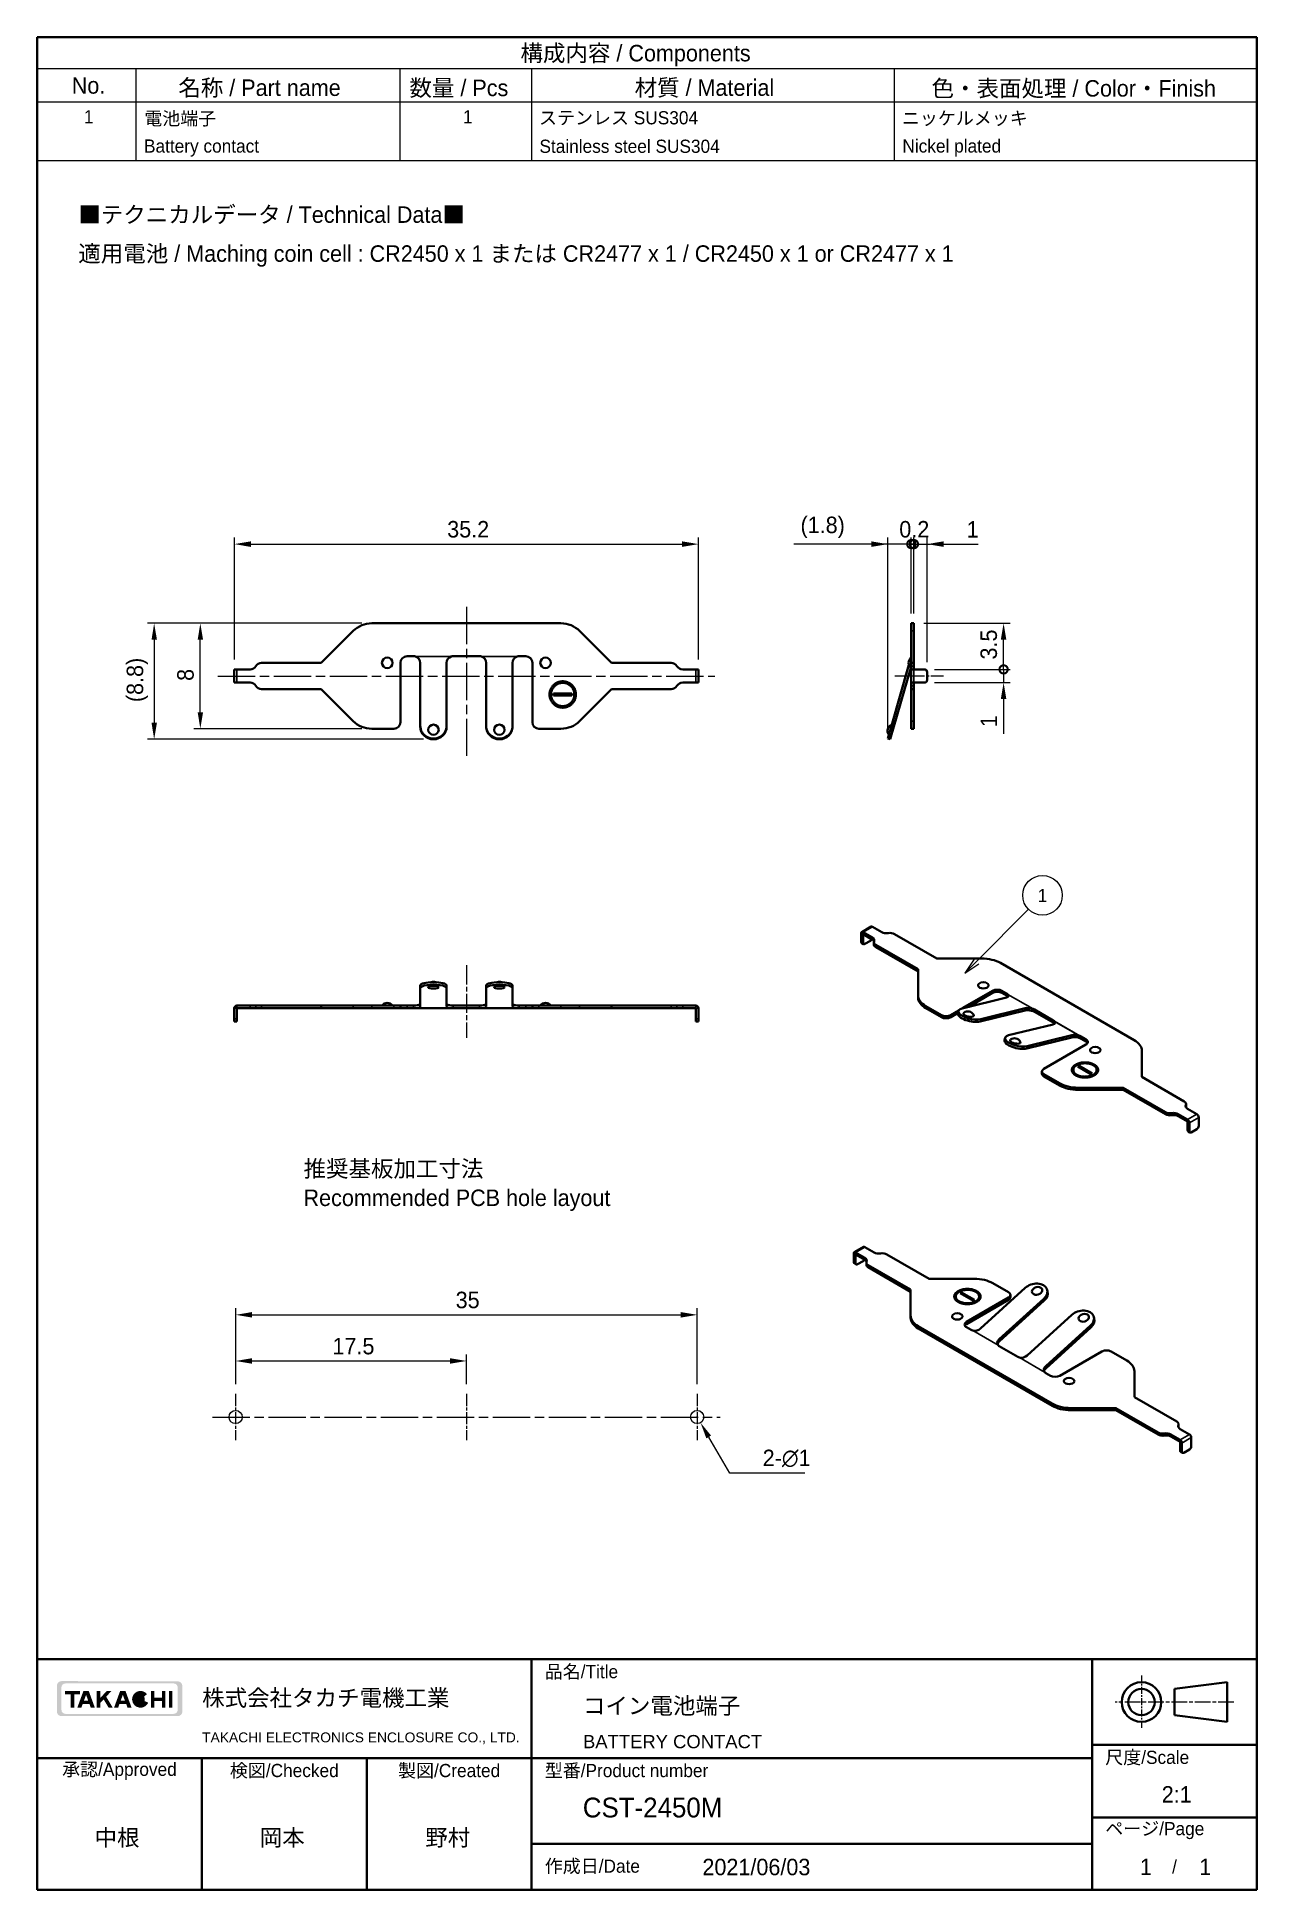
# Model space of a CAD drawing. Header units: millimetres. Extents: x 0 to 93, y 0 to 140.
import ezdxf

# ---------------------------------------------------------------- set-up
doc = ezdxf.new("R2010")
doc.units = ezdxf.units.MM
doc.header["$LTSCALE"] = 0.5
doc.linetypes.add('CHAIN', pattern=[0.3543, 0.2362, -0.0295, 0.0591, -0.0295])
doc.layers.get('Defpoints').update_dxf_attribs({"lineweight": 25})
for name, color, linetype, lineweight in [('Border (ISO)', 7, 'Continuous', 35), ('Dimension (ISO)', 7, 'Continuous', 18), ('Sketch Geometry (ISO)', 7, 'Continuous', 18), ('Symbol (ISO)', 7, 'Continuous', 18), ('Title (ISO)', 7, 'Continuous', 35), ('Visible (ISO)', 7, 'Continuous', 35), ('Visible Narrow (ISO)', 7, 'Continuous', 25)]:
    doc.layers.add(name, color=color, linetype=linetype, lineweight=lineweight)
for name, color, linetype, lineweight, true_color in [('Center Mark (ISO)', 7, 'Continuous', 18, 0x80ffff), ('Centerline (ISO)', 7, 'Continuous', 18, 0x80ffff), ('Hatch (ISO)', 1, 'Continuous', 18, 0xff0000), ('Symbol (TK)', 100, 'Continuous', 18, 0x00ff3f)]:
    doc.layers.add(name, color=color, linetype=linetype, lineweight=lineweight, true_color=true_color)
doc.styles.add('Note Text (TK)', font='')
doc.styles.add('Note Text (TK2)', font='')
doc.styles.add('文字スタイル40', font='')
doc.styles.add('文字スタイル68', font='arial.ttf')
doc.styles.get('Note Text (TK)').set_extended_font_data('MS PGothic')
doc.styles.get('Note Text (TK2)').set_extended_font_data('MS PGothic')
doc.styles.get('文字スタイル40').set_extended_font_data('MS PGothic')
doc.dimstyles.new('Default - Method 1b (TK)', dxfattribs={"dimscale": 0.5, "dimtxt": 2.5, "dimasz": 2.5, "dimexe": 1, "dimexo": 1.5, "dimgap": 1, "dimtad": 1, "dimtoh": 1, "dimrnd": 1e-08, "dimdsep": 46, "dimtxsty": 'Note Text (TK)', "dimcen": 0.09, "dimdle": 5, "dimclrd": 100, "dimclre": 100, "dimclrt": 7, "dimadec": 1, "dimazin": 1, "dimtfac": 1, "dimtmove": 0, "dimatfit": 3, "dimfxl": 0, "dimtolj": 1, "dimlwd": -1, "dimlwe": -1, "dimarcsym": 0})

msp = doc.modelspace()

# ---------------------------------------------------------------- texts
at = {"layer": 'Symbol (ISO)', "color": 7, "insert": (3.1274, 125.3717), "char_height": 1.25, "width": 72.039475, "attachment_point": 4, "line_spacing_factor": 1.418182, "style": 'Note Text (TK)'}
msp.add_mtext('{\\fＭＳ Ｐゴシック|b0|i0;■テクニカルデータ / Technical Data■\\P\\fＭＳ Ｐゴシック|b0|i0;適用電池 / Maching coin cell : CR2450 x 1 または CR2477 x 1 / CR2450 x 1 or CR2477 x 1}', dxfattribs=at)
at = {"layer": 'Symbol (ISO)', "color": 7, "insert": (20.2057, 53.3987), "char_height": 1.25, "attachment_point": 4, "line_spacing_factor": 1.058182, "style": 'Note Text (TK)'}
msp.add_mtext('\\fＭＳ Ｐゴシック|b0|i0;推奨基板加工寸法\\P\\fＭＳ Ｐゴシック|b0|i0;Recommended PCB hole layout', dxfattribs=at)

# ---------------------------------------------------------------- blocks, each defined once
blk = doc.blocks.new('図面枠 tk図枠')
at = {"layer": 'Border (ISO)'}
for p, q in [((17, 289), (202, 289)), ((17, 289), (17, 8)), ((202, 289), (202, 8)), ((17, 8), (202, 8))]:
    blk.add_line(p, q, dxfattribs=at)
blk = doc.blocks.new('表題欄 tk表題欄')
at = {"layer": 'Hatch (ISO)'}
h = blk.add_hatch(color=256, dxfattribs=at)
edge = h.paths.add_edge_path(flags=0)
edge.add_arc((78.05, 237.16), 0.596, 180, 270)
edge.add_line((78.05, 236.56), (94.49, 236.56))
edge.add_arc((94.49, 237.16), 0.596, 270, 360)
edge.add_line((95.09, 237.16), (95.09, 240.57))
edge.add_arc((94.49, 240.57), 0.596, 0, 90)
edge.add_line((94.49, 241.17), (78.05, 241.17))
edge.add_arc((78.05, 240.57), 0.596, 90, 180)
edge.add_line((77.46, 240.57), (77.46, 237.16))
edge = h.paths.add_edge_path()
edge.add_arc((77.46, 236.91), 0.702, 180, 270)
edge.add_line((77.46, 236.21), (95.09, 236.21))
edge.add_arc((95.09, 236.91), 0.702, 270, 360)
edge.add_line((95.79, 236.91), (95.79, 240.79))
edge.add_arc((95.09, 240.79), 0.702, 0, 90)
edge.add_line((95.09, 241.49), (77.46, 241.52))
edge.add_arc((77.46, 240.82), 0.702, 90, 180)
edge.add_line((76.76, 240.82), (76.76, 236.91))
for points in [[(79.42, 239.52), (79.42, 237.52), (78.84, 237.52), (78.84, 239.52), (77.99, 239.52), (77.99, 240.01), (80.27, 240.01), (80.27, 239.52)], [(84.24, 239.16), (85.22, 237.52), (84.6, 237.52), (83.86, 238.75), (83.33, 238.19), (83.33, 237.52), (82.81, 237.52), (82.81, 240.01), (83.33, 240.01), (83.33, 238.96), (84.31, 240.01), (85.02, 240.01)], [(93.2, 237.52), (92.69, 237.52), (92.69, 238.52), (91.53, 238.52), (91.53, 237.52), (91.01, 237.52), (91.01, 240.01), (91.53, 240.01), (91.53, 239.01), (92.69, 239.01), (92.69, 240.01), (93.2, 240.01)], [(93.76, 240.01), (93.76, 237.52), (94.28, 237.52), (94.28, 240.01)]]:
    blk.add_hatch(color=256, dxfattribs=at).paths.add_polyline_path(points)
h = blk.add_hatch(color=256, dxfattribs=at)
h.paths.add_polyline_path([(81.51, 238.57), (80.87, 238.57), (81.19, 239.44)], flags=0)
h.paths.add_polyline_path([(81.7, 238.06), (80.68, 238.06), (80.48, 237.52), (79.87, 237.52), (80.78, 240.01), (81.6, 240.01), (82.51, 237.52), (81.89, 237.52)])
h = blk.add_hatch(color=256, dxfattribs=at)
h.paths.add_polyline_path([(86.76, 239.44), (87.08, 238.57), (86.44, 238.57)], flags=0)
h.paths.add_polyline_path([(87.47, 237.52), (87.27, 238.06), (86.25, 238.06), (86.06, 237.52), (85.44, 237.52), (86.35, 240.01), (87.17, 240.01), (88.08, 237.52)])
h = blk.add_hatch(color=256, dxfattribs=at)
edge = h.paths.add_edge_path()
edge.add_arc((89.44, 238.76), 1.27, 38.5505, 336.582)
edge.add_line((90.61, 238.26), (90.09, 238.48))
edge.add_ellipse((89.44, 238.76), major_axis=(0, 0.8), ratio=0.867347, start_angle=304.651, end_angle=609.4109, ccw=False)
edge.add_line((90.01, 239.22), (90.44, 239.56))
at = {"layer": 'Title (ISO)'}
for p, q in [((73.75, 244.85), (258.75, 244.85)), ((73.75, 209.85), (73.75, 244.85)), ((148.75, 244.85), (148.75, 209.85)), ((233.75, 244.85), (233.75, 209.85)), ((258.75, 244.85), (258.75, 209.85)), ((246.25, 240.35), (254.25, 241.35)), ((246.25, 240.35), (246.25, 236.35)), ((254.25, 235.35), (254.25, 241.35)), ((246.25, 236.35), (254.25, 235.35)), ((233.75, 231.85), (258.75, 231.85)), ((73.75, 229.85), (233.75, 229.85)), ((98.75, 229.85), (98.75, 209.85)), ((123.75, 229.85), (123.75, 209.85)), ((233.75, 220.85), (258.75, 220.85)), ((148.75, 216.85), (233.75, 216.85)), ((258.75, 209.85), (73.75, 209.85))]:
    blk.add_line(p, q, dxfattribs=at)
at = {"layer": 'Title (ISO)', "color": 4, "linetype": 'CHAIN', "lineweight": 18, "ltscale": 8.88956, "true_color": 0x00ffff}
blk.add_line((241.25, 242.35), (241.25, 234.35), dxfattribs=at)
at = {"layer": 'Title (ISO)', "color": 4, "linetype": 'CHAIN', "lineweight": 18, "ltscale": 20.001633, "true_color": 0x00ffff}
blk.add_line((255.25, 238.35), (237.25, 238.35), dxfattribs=at)
at = {"layer": 'Title (ISO)'}
for radius in [3, 2]:
    blk.add_circle((241.25, 238.35), radius, dxfattribs=at)
at = {"layer": 'Title (ISO)', "color": 1, "true_color": 0xff0000, "char_height": 2, "line_spacing_factor": 1.5, "style": 'Note Text (TK)'}
for s, insert, attachment_point in [('\\fＭＳ Ｐゴシック|b0|i0;\\H2.0000;品名/Title', (150.75, 242.85), 4), ('\\fＭＳ Ｐゴシック|b0|i0;\\H2.0000;尺度/Scale', (235.75, 229.85), 4), ('\\fＭＳ Ｐゴシック|b0|i0;\\H2.0000;承認/Approved', (86.25, 227.85), 5), ('\\fＭＳ Ｐゴシック|b0|i0;\\H2.0000;検図/Checked', (111.25, 227.85), 5), ('\\fＭＳ Ｐゴシック|b0|i0;\\H2.0000;製図/Created', (136.25, 227.85), 5), ('\\fＭＳ Ｐゴシック|b0|i0;\\H2.0000;型番/Product number', (150.75, 227.85), 4), ('\\fＭＳ Ｐゴシック|b0|i0;\\H2.0000;ページ/Page', (235.75, 218.85), 4), ('\\fＭＳ Ｐゴシック|b0|i0;\\H2.0000;作成日/Date', (150.75, 213.35), 4)]:
    blk.add_mtext(s, dxfattribs=dict(at, insert=insert, attachment_point=attachment_point))
at = {"layer": 'Title (ISO)', "color": 7, "line_spacing_factor": 1.5, "style": 'Note Text (TK)'}
for s, insert, char_height, attachment_point in [('株式会社タカチ電機工業', (98.79, 238.85), 2.5, 4), ('\\fArial|b0|i0;\\H1.4986;TAKACHI ELECTRONICS ENCLOSURE CO., LTD.', (98.79, 232.85), 1.4986, 4), ('\\fＭＳ Ｐゴシック|b0|i0;\\H2.0000;/', (246.25, 213.35), 2, 5)]:
    blk.add_mtext(s, dxfattribs=dict(at, insert=insert, char_height=char_height, attachment_point=attachment_point))
at = {"layer": 'Title (ISO)', "color": 7}
for tag, p, height, style in [('<品名>_001', (156.54, 236.54), 2.5, 'Note Text (TK)'), ('<Title>_001', (156.55, 231.35), 2, '文字スタイル68'), ('<尺度>_001', (244.32, 223.1), 2.5, 'Note Text (TK)'), ('<型番>_001', (156.52, 220.85), 3, '文字スタイル40'), ('<承認>_001', (82.48, 216.55), 2.5, 'Note Text (TK)'), ('<検図>_001', (107.53, 216.55), 2.5, 'Note Text (TK)'), ('<製図>_001', (132.63, 216.55), 2.5, 'Note Text (TK)'), ('作成日_001', (174.66, 212.08), 2.5, 'Note Text (TK)'), ('<ページ_No.>_001', (241, 212.1), 2.5, 'Note Text (TK)'), ('<総ページ数>_001', (250, 212.1), 2.5, 'Note Text (TK)')]:
    blk.add_attdef(tag, p, '', height=height, dxfattribs=dict(at, style=style))
blk = doc.blocks.new('*D5')
at = {"layer": 'Defpoints', "color": 0, "transparency": 16777216}
for p in [(12.38, 96.05), (25.38, 96.05), (25.38, 88.05)]:
    blk.add_point(p, dxfattribs=at)
at = {"layer": 'Dimension (ISO)', "color": 100, "transparency": 16777216}
for p, q in [((24.63, 96.05), (11.88, 96.05)), ((12.38, 89.3), (12.38, 94.8)), ((24.63, 88.05), (11.88, 88.05))]:
    blk.add_line(p, q, dxfattribs=at)
for points in [[(12.18, 94.8), (12.59, 94.8), (12.38, 96.05)], [(12.18, 89.3), (12.59, 89.3), (12.38, 88.05)]]:
    blk.add_solid(points, dxfattribs=at)
at = {"layer": 'Dimension (ISO)', "color": 7, "transparency": 16777216, "insert": (11.26, 91.68), "char_height": 1.25, "attachment_point": 4, "rotation": 90, "style": 'Note Text (TK)'}
blk.add_mtext('\\A1;8', dxfattribs=at)
blk = doc.blocks.new('*D6')
at = {"layer": 'Defpoints', "color": 0, "transparency": 16777216}
for p in [(25.38, 96.05), (8.88, 87.25), (30.06, 87.25)]:
    blk.add_point(p, dxfattribs=at)
at = {"layer": 'Dimension (ISO)', "color": 100, "transparency": 16777216}
for p, q in [((24.63, 96.05), (8.38, 96.05)), ((8.88, 94.8), (8.88, 88.5)), ((29.31, 87.25), (8.38, 87.25))]:
    blk.add_line(p, q, dxfattribs=at)
for points in [[(8.68, 94.8), (9.09, 94.8), (8.88, 96.05)], [(8.68, 88.5), (9.09, 88.5), (8.88, 87.25)]]:
    blk.add_solid(points, dxfattribs=at)
at = {"layer": 'Dimension (ISO)', "color": 7, "transparency": 16777216, "insert": (7.61, 90.07), "char_height": 1.25, "attachment_point": 4, "rotation": 90, "style": 'Note Text (TK)'}
blk.add_mtext('\\A1;(8.8)', dxfattribs=at)
blk = doc.blocks.new('*D7')
at = {"layer": 'Defpoints', "color": 0, "transparency": 16777216}
for p in [(50.16, 102.05), (14.96, 92.55), (50.16, 92.55)]:
    blk.add_point(p, dxfattribs=at)
at = {"layer": 'Dimension (ISO)', "color": 100, "transparency": 16777216}
for p, q in [((14.96, 93.3), (14.96, 102.55)), ((16.21, 102.05), (48.91, 102.05)), ((50.16, 93.3), (50.16, 102.55))]:
    blk.add_line(p, q, dxfattribs=at)
for points in [[(16.21, 102.26), (16.21, 101.84), (14.96, 102.05)], [(48.91, 102.26), (48.91, 101.84), (50.16, 102.05)]]:
    blk.add_solid(points, dxfattribs=at)
at = {"layer": 'Dimension (ISO)', "color": 7, "transparency": 16777216, "insert": (31.1, 103.17), "char_height": 1.25, "attachment_point": 4, "style": 'Note Text (TK)'}
blk.add_mtext('\\A1;35.2', dxfattribs=at)
blk = doc.blocks.new('_DotSmall')
at = {"color": 0, "linetype": 'ByBlock', "const_width": 0.5}
blk.add_lwpolyline([(-0.0625, 0, 1), (0.0625, 0, 1)], format="xyb", close=True, dxfattribs=at)
blk = doc.blocks.new('*D8')
at = {"layer": 'Defpoints', "color": 0, "transparency": 16777216}
for p in [(67.29, 92.55), (67.29, 91.55), (73.29, 92.55)]:
    blk.add_point(p, dxfattribs=at)
at = {"layer": 'Dimension (ISO)', "color": 100, "transparency": 16777216}
for p, q in [((73.29, 92.55), (73.29, 95.05)), ((68.04, 92.55), (73.79, 92.55)), ((68.04, 91.55), (73.79, 91.55)), ((73.29, 92.55), (73.29, 91.55)), ((73.29, 90.3), (73.29, 87.67))]:
    blk.add_line(p, q, dxfattribs=at)
blk.add_solid([(73.08, 90.3), (73.5, 90.3), (73.29, 91.55)], dxfattribs=at)
at = {"layer": 'Dimension (ISO)', "color": 100, "transparency": 16777216, "xscale": 1.25, "yscale": 1.25, "zscale": 1.25, "rotation": 270}
blk.add_blockref('_DotSmall', (73.29, 92.55), dxfattribs=at)
at = {"layer": 'Dimension (ISO)', "color": 7, "transparency": 16777216, "insert": (72.17, 88.17), "char_height": 1.25, "attachment_point": 4, "rotation": 90, "style": 'Note Text (TK)'}
blk.add_mtext('\\A1;1', dxfattribs=at)
blk = doc.blocks.new('*D10')
at = {"layer": 'Defpoints', "color": 0, "transparency": 16777216}
for p in [(66.49, 96.05), (73.29, 96.05), (67.29, 92.55)]:
    blk.add_point(p, dxfattribs=at)
at = {"layer": 'Dimension (ISO)', "color": 100, "transparency": 16777216}
for p, q in [((67.24, 96.05), (73.79, 96.05)), ((73.29, 92.55), (73.29, 94.8)), ((68.04, 92.55), (73.79, 92.55))]:
    blk.add_line(p, q, dxfattribs=at)
blk.add_solid([(73.08, 94.8), (73.5, 94.8), (73.29, 96.05)], dxfattribs=at)
at = {"layer": 'Dimension (ISO)', "color": 100, "transparency": 16777216, "xscale": 1.25, "yscale": 1.25, "zscale": 1.25, "rotation": 270}
blk.add_blockref('_DotSmall', (73.29, 92.55), dxfattribs=at)
at = {"layer": 'Dimension (ISO)', "color": 7, "transparency": 16777216, "insert": (72.17, 93.3), "char_height": 1.25, "attachment_point": 4, "rotation": 90, "style": 'Note Text (TK)'}
blk.add_mtext('\\A1;3.5', dxfattribs=at)
blk = doc.blocks.new('*D11')
at = {"layer": 'Defpoints', "color": 0, "transparency": 16777216}
for p in [(64.51, 102.05), (66.29, 96.05), (64.51, 87.31)]:
    blk.add_point(p, dxfattribs=at)
at = {"layer": 'Dimension (ISO)', "color": 100, "transparency": 16777216}
for p, q in [((63.26, 102.05), (57.39, 102.05)), ((64.51, 88.06), (64.51, 102.55)), ((66.29, 102.05), (64.51, 102.05)), ((66.29, 96.8), (66.29, 102.55)), ((66.29, 102.05), (67.54, 102.05))]:
    blk.add_line(p, q, dxfattribs=at)
blk.add_solid([(63.26, 102.26), (63.26, 101.84), (64.51, 102.05)], dxfattribs=at)
at = {"layer": 'Dimension (ISO)', "color": 100, "transparency": 16777216, "xscale": 1.25, "yscale": 1.25, "zscale": 1.25, "rotation": 180}
blk.add_blockref('_DotSmall', (66.29, 102.05), dxfattribs=at)
at = {"layer": 'Dimension (ISO)', "color": 7, "transparency": 16777216, "insert": (57.89, 103.32), "char_height": 1.25, "attachment_point": 4, "style": 'Note Text (TK)'}
blk.add_mtext('\\A1;(1.8)', dxfattribs=at)
blk = doc.blocks.new('*D12')
at = {"layer": 'Defpoints', "color": 0, "transparency": 16777216}
for p in [(66.29, 102.05), (66.29, 96.05), (66.49, 96.05)]:
    blk.add_point(p, dxfattribs=at)
at = {"layer": 'Dimension (ISO)', "color": 100, "transparency": 16777216}
for p, q in [((66.29, 102.05), (65.04, 102.05)), ((66.29, 96.8), (66.29, 102.55)), ((66.49, 102.05), (66.29, 102.05)), ((66.49, 96.8), (66.49, 102.55)), ((66.49, 102.05), (67.74, 102.05))]:
    blk.add_line(p, q, dxfattribs=at)
at = {"layer": 'Dimension (ISO)', "color": 100, "transparency": 16777216, "xscale": 1.25, "yscale": 1.25, "zscale": 1.25}
blk.add_blockref('_DotSmall', (66.29, 102.05), dxfattribs=at)
at = {"layer": 'Dimension (ISO)', "color": 100, "transparency": 16777216, "xscale": 1.25, "yscale": 1.25, "zscale": 1.25, "rotation": 180}
blk.add_blockref('_DotSmall', (66.49, 102.05), dxfattribs=at)
at = {"layer": 'Dimension (ISO)', "color": 7, "transparency": 16777216, "insert": (65.38, 103.17), "char_height": 1.25, "attachment_point": 4, "style": 'Note Text (TK)'}
blk.add_mtext('\\A1;0.2', dxfattribs=at)
blk = doc.blocks.new('*D13')
at = {"layer": 'Defpoints', "color": 0, "transparency": 16777216}
for p in [(66.49, 102.05), (66.49, 96.05), (67.49, 92.35)]:
    blk.add_point(p, dxfattribs=at)
at = {"layer": 'Dimension (ISO)', "color": 100, "transparency": 16777216}
for p, q in [((66.49, 102.05), (63.99, 102.05)), ((66.49, 96.8), (66.49, 102.55)), ((66.49, 102.05), (67.49, 102.05)), ((67.49, 93.1), (67.49, 102.55)), ((68.74, 102.05), (71.37, 102.05))]:
    blk.add_line(p, q, dxfattribs=at)
blk.add_solid([(68.74, 102.26), (68.74, 101.84), (67.49, 102.05)], dxfattribs=at)
at = {"layer": 'Dimension (ISO)', "color": 100, "transparency": 16777216, "xscale": 1.25, "yscale": 1.25, "zscale": 1.25}
blk.add_blockref('_DotSmall', (66.49, 102.05), dxfattribs=at)
at = {"layer": 'Dimension (ISO)', "color": 7, "transparency": 16777216, "insert": (70.49, 103.17), "char_height": 1.25, "attachment_point": 4, "style": 'Note Text (TK)'}
blk.add_mtext('\\A1;1', dxfattribs=at)
blk = doc.blocks.new('*D14')
at = {"layer": 'Defpoints', "color": 0, "transparency": 16777216}
for p in [(32.56, 40.11), (15.06, 37.61), (32.56, 37.61)]:
    blk.add_point(p, dxfattribs=at)
at = {"layer": 'Dimension (ISO)', "color": 100, "transparency": 16777216}
for p, q in [((15.06, 38.36), (15.06, 40.61)), ((16.31, 40.11), (31.31, 40.11)), ((32.56, 38.36), (32.56, 40.61))]:
    blk.add_line(p, q, dxfattribs=at)
for points in [[(16.31, 40.32), (16.31, 39.9), (15.06, 40.11)], [(31.31, 40.32), (31.31, 39.9), (32.56, 40.11)]]:
    blk.add_solid(points, dxfattribs=at)
at = {"layer": 'Dimension (ISO)', "color": 7, "transparency": 16777216, "insert": (22.4, 41.23), "char_height": 1.25, "attachment_point": 4, "style": 'Note Text (TK)'}
blk.add_mtext('\\A1;17.5', dxfattribs=at)
blk = doc.blocks.new('*D15')
at = {"layer": 'Defpoints', "color": 0, "transparency": 16777216}
for p in [(50.06, 43.61), (15.06, 37.61), (50.06, 37.61)]:
    blk.add_point(p, dxfattribs=at)
at = {"layer": 'Dimension (ISO)', "color": 100, "transparency": 16777216}
for p, q in [((15.06, 38.36), (15.06, 44.11)), ((16.31, 43.61), (48.81, 43.61)), ((50.06, 38.36), (50.06, 44.11))]:
    blk.add_line(p, q, dxfattribs=at)
for points in [[(16.31, 43.82), (16.31, 43.4), (15.06, 43.61)], [(48.81, 43.82), (48.81, 43.4), (50.06, 43.61)]]:
    blk.add_solid(points, dxfattribs=at)
at = {"layer": 'Dimension (ISO)', "color": 7, "transparency": 16777216, "insert": (31.74, 44.73), "char_height": 1.25, "attachment_point": 4, "style": 'Note Text (TK)'}
blk.add_mtext('\\A1;35', dxfattribs=at)
blk = doc.blocks.new('*D16')
at = {"layer": 'Defpoints', "color": 0, "transparency": 16777216}
for p in [(49.81, 36.29), (50.31, 35.43)]:
    blk.add_point(p, dxfattribs=at)
at = {"layer": 'Dimension (ISO)', "color": 100, "transparency": 16777216}
for p, q in [((50.01, 35.86), (50.1, 35.86)), ((50.06, 35.81), (50.06, 35.9)), ((52.52, 31.6), (50.93, 34.34)), ((58.22, 31.6), (52.52, 31.6))]:
    blk.add_line(p, q, dxfattribs=at)
blk.add_solid([(51.11, 34.45), (50.75, 34.24), (50.31, 35.43)], dxfattribs=at)
at = {"layer": 'Dimension (ISO)', "color": 7, "transparency": 16777216, "insert": (55.02, 32.72), "char_height": 1.25, "attachment_point": 4, "style": 'Note Text (TK)'}
blk.add_mtext('\\A1;\\fＭＳ Ｐゴシック|b0|i0;\\H1.2500;2-∅1', dxfattribs=at)
blk = doc.blocks.new('構成内容 _ Components')
at = {"layer": 'Symbol (ISO)'}
for p, q in [((202, 289), (17, 289)), ((17, 289), (17, 284.16)), ((202, 289), (202, 284.16)), ((202, 284.16), (17, 284.16)), ((17, 284.16), (17, 279.12)), ((32, 284.16), (32, 279.12)), ((72, 284.16), (72, 279.12)), ((92, 284.16), (92, 279.12)), ((147, 284.16), (147, 279.12)), ((202, 284.16), (202, 279.12)), ((202, 279.12), (17, 279.12)), ((17, 279.12), (17, 270.25)), ((32, 279.12), (32, 270.25)), ((72, 279.12), (72, 270.25)), ((92, 279.12), (92, 270.25)), ((147, 279.12), (147, 270.25)), ((202, 279.12), (202, 270.25)), ((202, 270.25), (17, 270.25))]:
    blk.add_line(p, q, dxfattribs=at)
at = {"layer": 'Symbol (ISO)', "color": 7, "attachment_point": 7}
for s, insert, char_height, style in [('構成内容 / Components', (90.31, 284.56), 2.5, 'Note Text (TK)'), ('No.', (22.26, 280.38), 2.5, 'Note Text (TK)'), ('名称 / Part name', (38.42, 279.79), 2.5, 'Note Text (TK)'), ('数量 / Pcs', (73.47, 279.76), 2.5, 'Note Text (TK)'), ('材質 / Material', (107.62, 279.8), 2.5, 'Note Text (TK)'), ('色・表面処理 / Color・Finish', (152.65, 279.69), 2.5, 'Note Text (TK)'), ('1', (24.1, 275.91), 2, 'Note Text (TK2)'), ('電池端子', (33.26, 275.43), 2, 'Note Text (TK2)'), ('1', (81.6, 275.91), 2, 'Note Text (TK2)'), ('ステンレス SUS304', (93.13, 275.63), 2, 'Note Text (TK2)'), ('ニッケルメッキ', (148.15, 275.5), 2, 'Note Text (TK2)'), ('Battery contact', (33.22, 270.87), 2, 'Note Text (TK2)'), ('Stainless steel SUS304', (93.19, 271.41), 2, 'Note Text (TK2)'), ('Nickel plated', (148.23, 270.88), 2, 'Note Text (TK2)')]:
    blk.add_mtext(s, dxfattribs=dict(at, insert=insert, char_height=char_height, style=style))
blk = doc.blocks.new('バルーン1')
at = {"layer": 'Symbol (TK)', "color": 100, "true_color": 0x00ff40}
for p, q in [((159.46, 148.82), (167.36, 156.72)), ((159.1, 149.17), (157.69, 147.05)), ((159.46, 148.82), (157.69, 147.05)), ((157.69, 147.05), (159.81, 148.46))]:
    blk.add_line(p, q, dxfattribs=at)
at = {"layer": 'Symbol (TK)'}
blk.add_circle((169.48, 158.84), 3, dxfattribs=at)
at = {"layer": 'Symbol (TK)', "color": 7, "insert": (169.48, 158.81), "char_height": 2, "attachment_point": 5, "style": 'Note Text (TK2)'}
blk.add_mtext('1', dxfattribs=at)

# ---------------------------------------------------------------- dimensions: what is measured, and where the dimension line sits
at = {"layer": 'Dimension (ISO)', "color": 100, "true_color": 0x00ff3f}
for base, p1, p2, override, picture, middle in [((50.1557, 102.0486), (14.9557, 92.5486), (50.1557, 92.5486), {"dimgap": 1, "dimtoh": 0, "dimdec": 2, "dimtol": 0, "dimlim": 0, "dimtp": 0, "dimtm": 0, "dimtdec": 2, "dimtofl": 0, "dimatfit": 1}, '*D7', (32.5557, 102.0486)), ((66.4912, 102.0486), (67.4912, 92.3486), (66.4912, 96.0486), {"dimgap": 1, "dimtoh": 0, "dimdec": 2, "dimblk2": 'DotSmall', "dimsah": 1, "dimdle": 0, "dimtol": 0, "dimlim": 0, "dimtp": 0, "dimtm": 0, "dimtdec": 2, "dimtofl": 1, "dimatfit": 1}, '*D13', (70.6794, 102.0486)), ((66.2912, 102.0486), (66.4912, 96.0486), (66.2912, 96.0486), {"dimgap": 1, "dimtoh": 0, "dimdec": 2, "dimblk1": 'DotSmall', "dimblk2": 'DotSmall', "dimsah": 1, "dimdle": 0, "dimtol": 0, "dimlim": 0, "dimtp": 0, "dimtm": 0, "dimtdec": 2, "dimtofl": 1, "dimatfit": 1}, '*D12', (66.3912, 102.0486))]:
    dim = msp.add_linear_dim(base=base, p1=p1, p2=p2, dimstyle='Default - Method 1b (TK)', override=override, dxfattribs=at)
    dim.commit()
    dim.dimension.update_dxf_attribs({"geometry": picture, "text_midpoint": middle, "dimtype": 160})
dim = msp.add_linear_dim(base=(64.5073, 102.0486), p1=(66.2912, 96.0486), p2=(64.5073, 87.3056), text='(<>)', dimstyle='Default - Method 1b (TK)', override={"dimgap": 1, "dimtoh": 0, "dimdec": 1, "dimblk1": 'DotSmall', "dimsah": 1, "dimdle": 0, "dimtol": 0, "dimlim": 0, "dimtp": 0, "dimtm": 0, "dimtdec": 2, "dimtofl": 1, "dimatfit": 1}, dxfattribs=at)
dim.commit()
dim.dimension.update_dxf_attribs({"geometry": '*D11', "text_midpoint": (59.4725, 102.0486), "dimtype": 160})
dim = msp.add_linear_dim(base=(8.8841, 87.2504), p1=(25.3841, 96.0486), p2=(30.0557, 87.2504), angle=90, text='(<>)', dimstyle='Default - Method 1b (TK)', override={"dimgap": 1, "dimtoh": 0, "dimdec": 2, "dimtol": 0, "dimlim": 0, "dimtp": 0, "dimtm": 0, "dimtdec": 2, "dimtofl": 0, "dimatfit": 1}, dxfattribs=at)
dim.commit()
dim.dimension.update_dxf_attribs({"geometry": '*D6', "text_midpoint": (8.8841, 91.6495), "dimtype": 160})
for base, p1, p2, angle, override, picture, middle in [((12.3841, 96.0486), (25.3841, 88.0486), (25.3841, 96.0486), 270, {"dimgap": 1, "dimtoh": 0, "dimdec": 2, "dimtol": 0, "dimlim": 0, "dimtp": 0, "dimtm": 0, "dimtdec": 2, "dimtofl": 0, "dimatfit": 1}, '*D5', (12.3841, 92.0486)), ((73.2912, 96.0486), (67.2912, 92.5486), (66.4912, 96.0486), 90, {"dimgap": 1, "dimtoh": 0, "dimdec": 2, "dimblk1": 'DotSmall', "dimsah": 1, "dimdle": 0, "dimtol": 0, "dimlim": 0, "dimtp": 0, "dimtm": 0, "dimtdec": 2, "dimtofl": 1, "dimatfit": 1}, '*D10', (73.2912, 94.3036)), ((73.2912, 92.5486), (67.2912, 91.5486), (67.2912, 92.5486), 90, {"dimgap": 1, "dimtoh": 0, "dimdec": 2, "dimblk2": 'DotSmall', "dimsah": 1, "dimdle": 0, "dimtol": 0, "dimlim": 0, "dimtp": 0, "dimtm": 0, "dimtdec": 2, "dimtofl": 1, "dimatfit": 1}, '*D8', (73.2912, 88.3604)), ((50.0557, 43.6092), (15.0557, 37.6092), (50.0557, 37.6092), 180, {"dimgap": 1, "dimtoh": 0, "dimdec": 2, "dimtol": 0, "dimlim": 0, "dimtp": 0, "dimtm": 0, "dimtdec": 2, "dimtofl": 0, "dimatfit": 1}, '*D15', (32.5557, 43.6092)), ((32.5557, 40.1092), (15.0557, 37.6092), (32.5557, 37.6092), 180, {"dimgap": 1, "dimtoh": 0, "dimdec": 2, "dimtol": 0, "dimlim": 0, "dimtp": 0, "dimtm": 0, "dimtdec": 2, "dimtofl": 0, "dimatfit": 1}, '*D14', (23.8057, 40.1092))]:
    dim = msp.add_linear_dim(base=base, p1=p1, p2=p2, angle=angle, dimstyle='Default - Method 1b (TK)', override=override, dxfattribs=at)
    dim.commit()
    dim.dimension.update_dxf_attribs({"geometry": picture, "text_midpoint": middle, "dimtype": 160})
dim = msp.add_diameter_dim_2p(p1=(49.8057, 36.2922), p2=(50.3057, 35.4262), text='\\fＭＳ Ｐゴシック|b0|i0;\\H1.2500;2-<>', dimstyle='Default - Method 1b (TK)', override={"dimgap": 1, "dimtih": 1, "dimdec": 2, "dimlfac": 1, "dimtol": 0, "dimlim": 0, "dimtp": 0, "dimtm": 0, "dimtdec": 2, "dimtofl": 0}, dxfattribs=at)
dim.commit()
dim.dimension.update_dxf_attribs({"geometry": '*D16', "text_midpoint": (56.6189, 31.5995), "dimtype": 163})

# ---------------------------------------------------------------- linework, layer by layer
at = {"layer": 'Center Mark (ISO)', "linetype": 'CHAIN', "ltscale": 7.778352}
for p, q in [((15.0557, 37.6092), (15.0557, 34.1092)), ((50.0557, 37.6092), (50.0557, 34.1092))]:
    msp.add_line(p, q, dxfattribs=at)
at = {"layer": 'Centerline (ISO)', "linetype": 'CHAIN', "ltscale": 23.990969}
for p, q in [((32.5557, 97.2986), (32.5557, 86.0004)), ((13.7057, 92.0486), (51.4057, 92.0486)), ((13.3057, 35.8592), (51.8057, 35.8592))]:
    msp.add_line(p, q, dxfattribs=at)
at = {"layer": 'Centerline (ISO)', "linetype": 'CHAIN', "ltscale": 8.222835}
msp.add_line((68.7412, 92.0486), (65.0412, 92.0486), dxfattribs=at)
at = {"layer": 'Centerline (ISO)', "linetype": 'CHAIN', "ltscale": 12.228894}
msp.add_line((32.5557, 70.1118), (32.5557, 64.6092), dxfattribs=at)
at = {"layer": 'Centerline (ISO)', "linetype": 'CHAIN', "ltscale": 7.778352}
msp.add_line((32.5557, 37.6092), (32.5557, 34.1092), dxfattribs=at)
at = {"layer": 'Sketch Geometry (ISO)'}
for centre in [(15.0557, 35.8592), (50.0557, 35.8592)]:
    msp.add_circle(centre, 0.5, dxfattribs=at)
at = {"layer": 'Visible (ISO)'}
for p, q in [((39.7272, 96.0486), (25.3841, 96.0486)), ((66.2912, 95.4628), (66.2912, 96.0486)), ((66.4912, 96.0486), (66.2912, 96.0486)), ((66.4912, 96.0486), (66.4912, 95.4628)), ((23.9699, 95.4628), (21.5557, 93.0486)), ((43.5557, 93.0486), (41.1414, 95.4628)), ((66.2912, 93.0486), (66.2912, 95.4628)), ((66.4912, 93.0486), (66.4912, 95.4628)), ((21.5557, 93.0486), (17.0217, 93.0486)), ((27.5557, 88.5486), (27.5557, 93.0486)), ((28.0557, 93.5486), (28.5557, 93.5486)), ((29.0557, 88.2668), (29.0557, 93.0486)), ((31.0557, 88.2668), (31.0557, 93.0486)), ((31.5557, 93.5486), (33.5557, 93.5486)), ((34.0557, 88.2668), (34.0557, 93.0486)), ((36.0557, 88.2668), (36.0557, 93.0486)), ((36.5557, 93.5486), (37.0557, 93.5486)), ((37.5557, 93.0486), (37.5557, 88.5486)), ((48.0896, 93.0486), (43.5557, 93.0486)), ((64.783, 88.2668), (66.1126, 92.9039)), ((66.2912, 93.5266), (66.262, 93.425)), ((66.4912, 93.0486), (66.2912, 93.0486)), ((66.2912, 92.7986), (66.2912, 93.0486)), ((66.2912, 92.7986), (66.2912, 92.5486)), ((66.4912, 93.0486), (66.4912, 92.7986)), ((66.4912, 92.5486), (66.4912, 92.7986)), ((14.9557, 91.5486), (14.9557, 92.5486)), ((15.1567, 92.5486), (14.9557, 92.5486)), ((14.9557, 91.5486), (15.1567, 91.5486)), ((16.1557, 92.5486), (15.1567, 92.5486)), ((15.1567, 91.5486), (16.1557, 91.5486)), ((49.9547, 92.5486), (48.9557, 92.5486)), ((48.9557, 91.5486), (49.9547, 91.5486)), ((50.1557, 92.5486), (49.9547, 92.5486)), ((49.9547, 91.5486), (50.1557, 91.5486)), ((50.1557, 92.5486), (50.1557, 91.5486)), ((64.9752, 88.2117), (66.2558, 92.6778)), ((66.2912, 91.5486), (66.2912, 92.5486)), ((66.4922, 92.5486), (66.2912, 92.5486)), ((66.2912, 91.5486), (66.2912, 91.2986)), ((66.2912, 91.5486), (66.4922, 91.5486)), ((66.4912, 91.2986), (66.4912, 91.5486)), ((66.4922, 92.5486), (67.2912, 92.5486)), ((67.2912, 91.5486), (66.4922, 91.5486)), ((67.4912, 92.3486), (67.4912, 91.7486)), ((17.0217, 91.0486), (21.5557, 91.0486)), ((21.5557, 91.0486), (23.9699, 88.6344)), ((39.1558, 90.7195), (40.5606, 90.7195)), ((39.1558, 90.5795), (39.1558, 90.7195)), ((40.5606, 90.5795), (39.1558, 90.5795)), ((40.5606, 90.7195), (40.5606, 90.5795)), ((41.1414, 88.6344), (43.5557, 91.0486)), ((43.5557, 91.0486), (48.0896, 91.0486)), ((66.2912, 91.0486), (66.2912, 91.2986)), ((66.2912, 91.0486), (66.4912, 91.0486)), ((66.2912, 88.6344), (66.2912, 91.0486)), ((66.4912, 91.2986), (66.4912, 91.0486)), ((66.4912, 88.6344), (66.4912, 91.0486)), ((66.2912, 88.0486), (66.2912, 88.6344)), ((66.4912, 88.6344), (66.4912, 88.0486)), ((25.3841, 88.0486), (27.0557, 88.0486)), ((29.0557, 88.2668), (29.0557, 88.2117)), ((31.0557, 88.2117), (31.0557, 88.2668)), ((34.0557, 88.2668), (34.0557, 88.2117)), ((36.0557, 88.2117), (36.0557, 88.2668)), ((38.0557, 88.0486), (39.7272, 88.0486)), ((64.5073, 87.3056), (64.783, 88.2668)), ((64.5073, 87.3056), (64.6996, 87.2504)), ((64.9752, 88.2117), (64.6996, 87.2504)), ((66.2912, 88.0486), (66.4912, 88.0486)), ((62.4888, 72.5463), (62.4888, 71.8939)), ((62.6716, 71.7207), (62.5302, 71.8023)), ((63.2375, 73.0465), (62.5304, 72.6383)), ((62.6302, 71.8122), (62.6302, 72.4646)), ((62.6309, 72.6283), (63.3373, 72.2205)), ((62.6309, 72.465), (63.3373, 72.0572)), ((62.7716, 71.7306), (63.1959, 71.9755)), ((64.0444, 72.6287), (63.338, 73.0366)), ((63.4497, 71.8669), (63.4497, 71.7036)), ((63.5961, 71.6628), (66.8021, 69.8118)), ((68.2163, 70.6283), (65.0103, 72.4793)), ((63.5961, 71.4995), (66.8021, 69.6485)), ((71.6305, 70.6283), (68.2163, 70.6283)), ((83.1869, 64.4345), (73.0447, 70.2901)), ((66.8021, 69.8118), (66.8021, 67.8406)), ((29.0557, 68.5675), (29.0557, 68.3752)), ((29.0557, 66.9883), (29.0557, 68.3752)), ((31.0557, 68.3752), (31.0557, 68.5675)), ((31.0557, 68.3752), (31.0557, 66.9883)), ((34.0557, 68.5675), (34.0557, 68.3752)), ((34.0557, 66.9883), (34.0557, 68.3752)), ((36.0557, 68.3752), (36.0557, 68.5675)), ((36.0557, 68.3752), (36.0557, 66.9883)), ((66.8021, 67.8406), (66.8021, 67.6773)), ((70.1384, 66.8458), (73.5196, 67.6784)), ((70.1587, 66.8508), (72.459, 68.1788)), ((70.6519, 66.9722), (72.459, 68.0155)), ((73.1661, 68.1788), (73.5196, 67.9747)), ((73.1661, 68.0155), (73.5196, 67.8114)), ((14.9557, 66.8582), (14.9557, 66.0592)), ((14.9557, 65.8592), (14.9557, 66.0592)), ((15.1557, 66.0592), (15.1557, 66.8582)), ((15.1557, 66.0592), (15.1557, 65.8592)), ((15.1567, 67.0592), (16.1557, 67.0592)), ((15.1567, 66.8592), (16.1557, 66.8592)), ((16.5887, 67.0592), (16.1557, 67.0592)), ((16.1557, 66.8592), (16.5887, 66.8592)), ((16.5887, 67.0592), (17.0217, 67.0592)), ((17.0217, 66.8592), (16.5887, 66.8592)), ((17.0217, 67.0592), (21.5557, 67.0592)), ((17.0217, 66.8592), (21.5557, 66.8592)), ((21.5557, 67.0592), (23.9699, 67.0592)), ((21.5557, 67.0592), (21.5557, 66.8592)), ((21.5557, 66.8592), (23.9699, 66.8592)), ((23.9699, 67.0592), (25.3841, 67.0592)), ((25.3841, 66.8592), (23.9699, 66.8592)), ((25.3841, 67.0592), (27.0557, 67.0592)), ((25.3841, 66.8592), (27.0557, 66.8592)), ((27.0557, 67.0592), (27.5557, 67.0592)), ((27.5557, 66.8592), (27.0557, 66.8592)), ((28.0557, 67.0592), (27.5557, 67.0592)), ((27.5557, 66.8592), (27.5557, 67.0592)), ((27.5557, 66.8592), (28.0557, 66.8592)), ((28.0557, 67.0592), (28.5557, 67.0592)), ((28.0557, 66.8592), (28.5557, 66.8592)), ((28.7015, 67.0592), (28.5557, 67.0592)), ((28.5557, 66.8592), (28.7015, 66.8592)), ((31.4098, 66.8592), (28.7015, 66.8592)), ((31.5557, 67.0592), (31.4098, 67.0592)), ((31.4098, 66.8592), (31.5557, 66.8592)), ((31.5557, 67.0592), (33.5557, 67.0592)), ((31.5557, 66.8592), (33.5557, 66.8592)), ((33.7015, 67.0592), (33.5557, 67.0592)), ((33.5557, 66.8592), (33.7015, 66.8592)), ((36.4098, 66.8592), (33.7015, 66.8592)), ((36.5557, 67.0592), (36.4098, 67.0592)), ((36.4098, 66.8592), (36.5557, 66.8592)), ((36.5557, 67.0592), (37.0557, 67.0592)), ((36.5557, 66.8592), (37.0557, 66.8592)), ((37.5557, 67.0592), (37.0557, 67.0592)), ((37.0557, 66.8592), (37.5557, 66.8592)), ((37.5557, 67.0592), (38.0557, 67.0592)), ((37.5557, 67.0592), (37.5557, 66.8592)), ((38.0557, 66.8592), (37.5557, 66.8592)), ((38.0557, 67.0592), (39.7272, 67.0592)), ((38.0557, 66.8592), (39.7272, 66.8592)), ((39.7272, 67.0592), (41.1414, 67.0592)), ((41.1414, 66.8592), (39.7272, 66.8592)), ((41.1414, 67.0592), (43.5557, 67.0592)), ((41.1414, 66.8592), (43.5557, 66.8592)), ((43.5557, 67.0592), (48.0896, 67.0592)), ((43.5557, 67.0592), (43.5557, 66.8592)), ((43.5557, 66.8592), (48.0896, 66.8592)), ((48.0896, 67.0592), (48.5226, 67.0592)), ((48.5226, 66.8592), (48.0896, 66.8592)), ((48.9557, 67.0592), (48.5226, 67.0592)), ((48.5226, 66.8592), (48.9557, 66.8592)), ((48.9557, 67.0592), (49.9547, 67.0592)), ((48.9557, 66.8592), (49.9547, 66.8592)), ((49.9557, 66.0592), (49.9557, 66.8582)), ((49.9557, 65.8592), (49.9557, 66.0592)), ((50.1557, 66.0592), (50.1557, 66.8582)), ((50.1557, 66.0592), (50.1557, 65.8592)), ((67.3879, 67.0241), (68.5699, 66.3417)), ((67.3879, 66.8608), (68.5699, 66.1784)), ((69.277, 66.3417), (69.8841, 66.6922)), ((69.277, 66.1784), (69.836, 66.5011)), ((69.8683, 66.6498), (69.8293, 66.4703)), ((71.5136, 65.8498), (74.9338, 66.692)), ((71.5526, 66.0293), (74.9338, 66.8619)), ((75.6409, 66.75), (77.0552, 65.9335)), ((75.6409, 66.5867), (77.0552, 65.7702)), ((14.9557, 65.8592), (15.1557, 65.8592)), ((49.9557, 65.8592), (50.1557, 65.8592)), ((73.6739, 64.8045), (77.0552, 65.6371)), ((75.0491, 63.8086), (78.4694, 64.6508)), ((75.0881, 63.988), (78.4694, 64.8206)), ((79.1765, 64.7087), (79.53, 64.5046)), ((73.4038, 64.6085), (73.3648, 64.429)), ((79.53, 64.0963), (76.348, 62.2592)), ((79.1765, 64.5454), (79.53, 64.3413)), ((83.7727, 61.6468), (83.7727, 63.618)), ((76.2016, 62.0551), (76.2016, 61.8918)), ((76.348, 61.851), (77.53, 61.1686)), ((78.5811, 62.1749), (78.5811, 62.0932)), ((78.9156, 62.435), (79.0145, 62.4922)), ((79.9089, 61.8616), (78.9156, 62.435)), ((78.9863, 62.3942), (79.0145, 62.4105)), ((79.0145, 62.4922), (80.0078, 61.9187)), ((79.0145, 62.4922), (79.0145, 62.4105)), ((79.0145, 62.4105), (79.9371, 61.8779)), ((80.0078, 61.9187), (79.9089, 61.8616)), ((80.3411, 62.1789), (80.3411, 62.0972)), ((76.348, 61.6877), (77.53, 61.0053)), ((78.9442, 60.8304), (82.3585, 60.8304)), ((78.9442, 60.6671), (82.3585, 60.6671)), ((82.3585, 60.8304), (85.5645, 58.9794)), ((82.3585, 60.8304), (82.3585, 60.6671)), ((82.3585, 60.6671), (85.5645, 58.8161)), ((86.9787, 59.7959), (83.7727, 61.6468)), ((87.1251, 59.5917), (87.1251, 59.4284)), ((87.9439, 58.8303), (87.2375, 59.2382)), ((86.5304, 58.8299), (87.2368, 58.4221)), ((86.5304, 58.6666), (87.2368, 58.2588)), ((87.2375, 57.6052), (87.2375, 58.2576)), ((87.3789, 57.5235), (87.3789, 58.1759)), ((87.9446, 57.6868), (87.5203, 57.4419)), ((88.086, 58.5842), (88.086, 57.9318)), ((87.2789, 57.5136), (87.4203, 57.432)), ((61.9243, 48.2598), (61.9243, 47.6075)), ((62.6731, 48.7601), (61.966, 48.3519)), ((62.0658, 47.5258), (62.0658, 48.1782)), ((62.0665, 48.3419), (62.7729, 47.9341)), ((62.0665, 48.1786), (62.7729, 47.7708)), ((63.48, 48.3423), (62.7736, 48.7502)), ((67.6519, 46.3419), (64.4459, 48.1929)), ((62.1072, 47.4343), (61.9658, 47.5159)), ((62.2072, 47.4442), (62.6314, 47.6891)), ((62.8852, 47.5805), (62.8852, 47.4172)), ((63.0317, 47.3764), (66.2377, 45.5254)), ((63.0317, 47.2131), (66.2377, 45.3621)), ((66.2377, 45.5254), (66.2377, 43.5542)), ((71.0661, 46.3419), (67.6519, 46.3419)), ((69.6692, 44.9934), (69.6692, 44.9117)), ((70.0025, 45.2535), (70.1015, 45.3107)), ((70.9958, 44.6801), (70.0025, 45.2535)), ((70.0732, 45.2127), (70.1015, 45.229)), ((70.1015, 45.3107), (70.1015, 45.229)), ((70.1015, 45.3107), (71.0948, 44.7372)), ((70.1015, 45.229), (71.0241, 44.6964)), ((71.4293, 44.9974), (71.4293, 44.9157)), ((74.9222, 45.6472), (71.541, 42.5755)), ((73.6623, 45.3213), (72.4803, 46.0037)), ((73.8088, 45.1172), (73.8088, 44.9539)), ((76.5898, 45.5174), (76.6288, 45.3829)), ((70.4803, 43.0759), (73.6623, 44.913)), ((70.4803, 42.9126), (73.6623, 44.7497)), ((71.0948, 44.7372), (70.9958, 44.6801)), ((76.3365, 44.8307), (72.9552, 41.759)), ((72.9552, 41.5891), (76.3754, 44.6962)), ((78.4578, 43.606), (75.0765, 40.5342)), ((66.2377, 43.5542), (66.2377, 43.3909)), ((66.8235, 42.7377), (76.9656, 36.8821)), ((66.8235, 42.5744), (76.9656, 36.7188)), ((70.8339, 42.4635), (70.4803, 42.6677)), ((79.872, 42.7895), (76.4907, 39.7177)), ((76.4907, 39.5479), (79.911, 42.655)), ((80.1253, 43.4761), (80.1643, 43.3417)), ((74.3694, 40.4223), (72.9552, 41.2388)), ((80.7334, 40.8305), (77.5514, 38.9934)), ((82.6225, 40.1481), (81.4405, 40.8305)), ((76.8443, 38.9934), (76.4907, 39.1976)), ((83.2083, 37.3604), (83.2083, 39.3316)), ((78.3798, 36.5439), (81.794, 36.5439)), ((81.794, 36.5439), (85, 34.693)), ((81.794, 36.5439), (81.794, 36.3806)), ((86.4143, 35.5094), (83.2083, 37.3604)), ((78.3798, 36.3806), (81.794, 36.3806)), ((81.794, 36.3806), (85, 34.5297)), ((86.5607, 35.3053), (86.5607, 35.142)), ((85.966, 34.5435), (86.6724, 34.1357)), ((85.966, 34.3802), (86.6724, 33.9724)), ((87.3795, 34.5439), (86.6731, 34.9518)), ((86.6731, 33.3188), (86.6731, 33.9712)), ((86.8145, 33.2371), (86.8145, 33.8895)), ((87.5216, 34.2978), (87.5216, 33.6454)), ((86.7145, 33.2272), (86.8559, 33.1456)), ((87.3802, 33.4004), (86.9559, 33.1555))]:
    msp.add_line(p, q, dxfattribs=at)
for centre in [(26.5557, 93.0486), (38.5557, 93.0486)]:
    msp.add_circle(centre, 0.4, dxfattribs=at)
for centre, radius, start, end in [((25.3841, 94.0486), 2, 90, 135), ((39.7272, 94.0486), 2, 45, 90), ((16.1557, 93.0486), 0.5, 270, 330), ((17.0217, 92.5486), 0.5, 90, 150), ((28.0557, 93.0486), 0.5, 90, 180), ((28.5557, 93.0486), 0.5, 73.037796, 90), ((28.5557, 93.0486), 0.5, 0, 72.929863), ((31.5557, 93.0486), 0.5, 107.070137, 180), ((31.5557, 93.0486), 0.5, 90, 106.962204), ((33.5557, 93.0486), 0.5, 73.037796, 90), ((33.5557, 93.0486), 0.5, 0, 72.929863), ((36.5557, 93.0486), 0.5, 107.070137, 180), ((36.5557, 93.0486), 0.5, 90, 106.962204), ((37.0557, 93.0486), 0.5, 0, 90), ((48.0896, 92.5486), 0.5, 30, 90), ((48.9557, 93.0486), 0.5, 210, 270), ((66.5912, 93.0486), 0.5, 126.869898, 233.130102), ((16.1557, 91.0486), 0.5, 30, 90), ((48.9557, 91.0486), 0.5, 90, 150), ((67.2912, 92.3486), 0.2, 0, 90), ((67.2912, 91.7486), 0.2, 270, 0), ((17.0217, 91.5486), 0.5, 210, 270), ((48.0896, 91.5486), 0.5, 270, 330), ((25.3841, 90.0486), 2, 225, 270), ((27.0557, 88.5486), 0.5, 270, 0), ((38.0557, 88.5486), 0.5, 180, 270), ((39.7272, 90.0486), 2, 270, 315), ((64.9886, 87.8958), 0.5, 110.869898, 217.130102), ((30.0557, 68.3618), 0.5, 73.095741, 106.904259), ((35.0557, 68.3618), 0.5, 73.095741, 106.904259), ((71.7519, 68.3421), 0.5, 47.294283, 132.705717), ((15.1567, 66.8582), 0.201, 90, 180), ((15.1567, 66.8582), 0.001, 90, 180), ((26.5557, 66.7592), 0.5, 36.869898, 143.130102), ((38.5557, 66.7592), 0.5, 36.869898, 143.130102), ((49.9547, 66.8582), 0.201, 0, 90), ((49.9547, 66.8582), 0.001, 0, 90), ((70.5831, 66.1181), 0.5, 28.542353, 126.950159), ((74.1186, 64.0768), 0.5, 28.542353, 126.950159), ((80.2371, 63.4431), 0.5, 47.294283, 132.705717), ((75.8917, 45.2225), 0.5, 75.161076, 137.17175), ((69.7732, 43.2392), 0.5, 47.294283, 132.705717), ((79.4273, 43.1812), 0.5, 75.161076, 137.17175), ((78.2585, 38.3402), 0.5, 47.294283, 132.705717)]:
    msp.add_arc(centre, radius, start, end, dxfattribs=at)
for centre, major_axis, ratio, start_param, end_param in [((30.0557, 88.2668), (1, 0), 0.9612617, 3.14159265, 6.28318531), ((30.0557, 88.2117), (-1, 0), 0.9612617, 0, 3.14159265), ((35.0557, 88.2668), (1, 0), 0.9612617, 3.14159265, 6.28318531), ((35.0557, 88.2117), (-1, 0), 0.9612617, 0, 3.14159265), ((63.338, 72.8725), (-0.1005, 0.1741), 0.57735027, 5.49778714, 6.28318531), ((62.6309, 72.4642), (-0.1005, 0.1741), 0.57735027, 5.49778714, 7.06858347), ((62.6302, 71.9755), (-0.1, -0.1732), 0.57735027, 5.49778714, 6.28318531), ((62.6309, 72.4642), (-0.0005, 0.000866), 0.57735027, 5.49778714, 7.06858347), ((62.7716, 71.8939), (-0.1, -0.1732), 0.57735027, 5.49778714, 7.06858347), ((63.1959, 72.1388), (-0.1, -0.1732), 0.57735027, 0.78539816, 1.57079633), ((62.9837, 72.0164), (0.5, 0), 0.57735027, 6.02138592, 7.06858347), ((62.9837, 71.8531), (0.5, 0), 0.57735027, 0.2855088, 0.78539816), ((63.9497, 71.8669), (-0.5, 0), 0.57735027, 6.02138592, 7.06858347), ((63.9497, 71.7036), (-0.5, 0), 0.57735027, 0, 0.78539816), ((64.3979, 72.8329), (0.5, 0), 0.57735027, 3.92699082, 4.97418837), ((64.6568, 72.2752), (0.5, 0), 0.57735027, 0.78539816, 1.83259571), ((71.6305, 69.4736), (2, 0), 0.57735027, 0.78539816, 1.57079633), ((30.0557, 68.5675), (1, 0), 0.27563736, 0, 3.14159265), ((30.0557, 68.3752), (-1, 0), 0.27563736, 3.14159265, 6.28318531), ((35.0557, 68.5675), (1, 0), 0.27563736, 0, 3.14159265), ((35.0557, 68.3752), (-1, 0), 0.27563736, 3.14159265, 6.28318531), ((68.8021, 67.8406), (-2, 0), 0.57735027, 0, 0.78539816), ((68.8021, 67.6773), (-2, 0), 0.57735027, 0, 0.78539816), ((71.7519, 68.5871), (0.4, 0), 0.57735027, 2.58260279, 6.84217517), ((72.8125, 67.9747), (-0.5, 0), 0.57735027, 3.92699082, 5.49778714), ((72.8125, 67.8114), (0.5, 0), 0.57735027, 0.78539816, 2.35619449), ((73.1661, 67.7706), (-0.5, 0), 0.57735027, 3.63094451, 3.92699082), ((73.1661, 67.8825), (-0.4984, 0.0987), 0.39872289, 2.43500798, 3.70787421), ((73.1661, 67.6073), (0.5, 0), 0.57735027, 0.48935186, 0.78539816), ((28.5557, 67.1963), (-0.5, 0), 0.28674539, 1.86872642, 3.14159265), ((28.5557, 66.9883), (0.5, 0), 0.28674539, 5.27532629, 6.28318531), ((31.5557, 67.1963), (-0.5, 0), 0.28674539, 0, 1.27286623), ((31.5557, 66.9883), (0.5, 0), 0.28674539, 3.14159265, 4.14945167), ((33.5557, 67.1963), (-0.5, 0), 0.28674539, 1.86872642, 3.14159265), ((33.5557, 66.9883), (0.5, 0), 0.28674539, 5.27532629, 6.28318531), ((36.5557, 67.1963), (-0.5, 0), 0.28674539, 0, 1.27286623), ((36.5557, 66.9883), (0.5, 0), 0.28674539, 3.14159265, 4.14945167), ((68.9234, 66.5458), (-0.5, 0), 0.57735027, 0.78539816, 2.35619449), ((68.9234, 66.3825), (0.5, 0), 0.57735027, 3.92699082, 5.49778714), ((70.8065, 66.258), (-0.9772, 0.2122), 0.3958454, 0, 2.46170631), ((70.8455, 66.4375), (-0.9772, 0.2122), 0.3958454, 5.60329896, 8.74489162), ((70.6416, 66.3873), (0.3909, -0.0849), 0.3958454, 2.81238704, 6.61239092), ((75.2874, 66.6578), (-0.4984, 0.0987), 0.39872289, 4.3037344, 5.57660063), ((75.2874, 66.4879), (0.4984, -0.0987), 0.39872289, 1.42714896, 2.43500798), ((75.2874, 66.5458), (-0.5, 0), 0.57735027, 3.92699082, 4.22303712), ((75.2874, 66.3825), (0.5, 0), 0.57735027, 0.78539816, 1.08144447), ((74.381, 64.3963), (-0.9772, 0.2122), 0.3958454, 5.60329896, 8.74489162), ((76.7016, 65.7293), (-0.5, 0), 0.57735027, 3.63094451, 3.92699082), ((76.7016, 65.8413), (-0.4984, 0.0987), 0.39872289, 2.43500798, 3.70787421), ((76.7016, 65.566), (0.5, 0), 0.57735027, 0.48935186, 0.78539816), ((78.8229, 64.6165), (-0.4984, 0.0987), 0.39872289, 4.3037344, 5.57660063), ((78.8229, 64.4466), (0.4984, -0.0987), 0.39872289, 1.42714896, 2.43500798), ((78.8229, 64.5046), (-0.5, 0), 0.57735027, 3.92699082, 4.22303712), ((74.342, 64.2168), (-0.9772, 0.2122), 0.3958454, 0, 2.46170631), ((74.1771, 64.3461), (0.3909, -0.0849), 0.3958454, 2.81238704, 6.61239092), ((78.8229, 64.3413), (0.5, 0), 0.57735027, 0.78539816, 1.08144447), ((79.1765, 64.3005), (0.5, 0), 0.57735027, 5.49778714, 7.06858347), ((79.1765, 64.1372), (0.5, 0), 0.57735027, 0.28675655, 0.78539816), ((80.2371, 63.6881), (0.4, 0), 0.57735027, 2.58260279, 6.84217517), ((81.7727, 63.618), (2, 0), 0.57735027, 0, 0.78539816), ((76.7016, 62.0551), (-0.5, 0), 0.57735027, 5.49778714, 7.06858347), ((76.7016, 61.8918), (-0.5, 0), 0.57735027, 0, 0.78539816), ((78.9442, 61.9851), (-2, 0), 0.57735027, 0.78539816, 1.57079633), ((78.9442, 61.8218), (2, 0), 0.57735027, 3.92699082, 4.71238898), ((86.6251, 59.5917), (0.5, 0), 0.57735027, 6.02138592, 7.06858347), ((87.591, 59.4423), (-0.5, 0), 0.57735027, 6.02138592, 7.06858347), ((86.6251, 59.4284), (0.5, 0), 0.57735027, 6.04740851, 6.28318531), ((85.918, 59.1835), (-0.5, 0), 0.57735027, 0.78539816, 1.83259571), ((85.918, 59.0202), (0.5, 0), 0.57735027, 3.92699082, 4.97418837), ((86.1768, 58.6258), (-0.5, 0), 0.57735027, 3.92699082, 4.97418837), ((86.1768, 58.4625), (0.5, 0), 0.57735027, 0.78539816, 1.83259571), ((87.2368, 58.258), (-0.1005, 0.1741), 0.57735027, 3.92699082, 5.49778714), ((87.2368, 58.258), (-0.0005, 0.000866), 0.57735027, 3.92699082, 5.49778714), ((87.3789, 57.6868), (-0.1, -0.1732), 0.57735027, 5.49778714, 6.28318531), ((87.9439, 58.6662), (0.1005, -0.1741), 0.57735027, 0.78539816, 2.35619449), ((87.9446, 57.8501), (-0.1, -0.1732), 0.57735027, 0.78539816, 2.35619449), ((87.5203, 57.6052), (-0.1, -0.1732), 0.57735027, 5.49778714, 7.06858347), ((62.0665, 48.1778), (-0.1005, 0.1741), 0.57735027, 5.49778714, 7.06858347), ((62.0665, 48.1778), (-0.0005, 0.000866), 0.57735027, 5.49778714, 7.06858347), ((62.6314, 47.8524), (-0.1, -0.1732), 0.57735027, 0.78539816, 1.57079633), ((62.7736, 48.586), (-0.1005, 0.1741), 0.57735027, 5.49778714, 6.28318531), ((62.4193, 47.7299), (0.5, 0), 0.57735027, 6.02138592, 7.06858347), ((62.4193, 47.5666), (0.5, 0), 0.57735027, 0.2855088, 0.78539816), ((63.8335, 48.5464), (0.5, 0), 0.57735027, 3.92699082, 4.97418837), ((64.0923, 47.9888), (0.5, 0), 0.57735027, 0.78539816, 1.83259571), ((62.0658, 47.6891), (-0.1, -0.1732), 0.57735027, 5.49778714, 6.28318531), ((62.2072, 47.6075), (-0.1, -0.1732), 0.57735027, 5.49778714, 7.06858347), ((63.3852, 47.5805), (-0.5, 0), 0.57735027, 6.02138592, 7.06858347), ((63.3852, 47.4172), (-0.5, 0), 0.57735027, 0, 0.78539816), ((71.0661, 45.1872), (2, 0), 0.57735027, 0.78539816, 1.57079633), ((73.3088, 45.1172), (0.5, 0), 0.57735027, 5.49778714, 7.06858347), ((75.6294, 45.2389), (0.9605, 0.2784), 0.714124, 5.31340155, 8.45499421), ((75.8333, 45.4242), (0.3842, 0.1114), 0.714124, 2.27037764, 7.15440032), ((75.6683, 45.1045), (0.9605, 0.2784), 0.714124, 5.31340155, 6.28318531), ((69.7732, 43.4842), (0.4, 0), 0.57735027, 2.58260279, 6.84217517), ((73.3088, 44.9539), (0.5, 0), 0.57735027, 5.49778714, 6.28318531), ((79.1649, 43.1977), (0.9605, 0.2784), 0.714124, 5.31340155, 8.45499421), ((79.3688, 43.383), (0.3842, 0.1114), 0.714124, 2.27037764, 7.15440032), ((68.2377, 43.5542), (-2, 0), 0.57735027, 0, 0.78539816), ((68.2377, 43.3909), (-2, 0), 0.57735027, 0, 0.78539816), ((70.8339, 42.8718), (-0.5, 0), 0.57735027, 5.49778714, 7.06858347), ((70.8339, 42.7085), (-0.5, 0), 0.57735027, 5.49778714, 5.99642875), ((71.1874, 42.6677), (0.5, 0), 0.57735027, 3.92699082, 4.22303712), ((71.1874, 42.7796), (0.4858, 0.1683), 0.70261793, 3.98622416, 5.25909039), ((79.2039, 43.0632), (0.9605, 0.2784), 0.714124, 5.31340155, 6.28318531), ((73.3088, 41.5549), (0.4858, 0.1683), 0.70261793, 2.11749774, 3.39036397), ((73.3088, 41.385), (-0.4858, -0.1683), 0.70261793, 5.25909039, 5.81377646), ((73.3088, 41.4429), (0.5, 0), 0.57735027, 3.63094451, 3.92699082), ((81.0869, 40.6264), (0.5, 0), 0.57735027, 0.78539816, 2.35619449), ((74.723, 40.6264), (0.5, 0), 0.57735027, 3.92699082, 4.22303712), ((74.723, 40.7384), (0.4858, 0.1683), 0.70261793, 3.98622416, 5.25909039), ((76.8443, 39.5136), (0.4858, 0.1683), 0.70261793, 2.11749774, 3.39036397), ((76.8443, 39.3437), (-0.4858, -0.1683), 0.70261793, 5.25909039, 5.81377646), ((81.2083, 39.3316), (2, 0), 0.57735027, 0, 0.78539816), ((76.8443, 39.4017), (0.5, 0), 0.57735027, 3.63094451, 3.92699082), ((77.1978, 39.1976), (0.5, 0), 0.57735027, 3.92699082, 5.49778714), ((78.2585, 38.5852), (0.4, 0), 0.57735027, 2.58260279, 6.84217517), ((78.3798, 37.6986), (-2, 0), 0.57735027, 0.78539816, 1.57079633), ((78.3798, 37.5353), (2, 0), 0.57735027, 3.92699082, 4.71238898), ((86.0607, 35.3053), (0.5, 0), 0.57735027, 6.02138592, 7.06858347), ((87.0266, 35.1559), (-0.5, 0), 0.57735027, 6.02138592, 7.06858347), ((86.0607, 35.142), (0.5, 0), 0.57735027, 6.04740851, 6.28318531), ((85.3536, 34.8971), (-0.5, 0), 0.57735027, 0.78539816, 1.83259571), ((85.3536, 34.7338), (0.5, 0), 0.57735027, 3.92699082, 4.97418837), ((85.6124, 34.3394), (-0.5, 0), 0.57735027, 3.92699082, 4.97418837), ((85.6124, 34.1761), (0.5, 0), 0.57735027, 0.78539816, 1.83259571), ((86.6724, 33.9716), (-0.1005, 0.1741), 0.57735027, 3.92699082, 5.49778714), ((86.6724, 33.9716), (-0.0005, 0.000866), 0.57735027, 3.92699082, 5.49778714), ((87.3795, 34.3798), (0.1005, -0.1741), 0.57735027, 0.78539816, 2.35619449), ((86.8145, 33.4004), (-0.1, -0.1732), 0.57735027, 5.49778714, 6.28318531), ((86.9559, 33.3188), (-0.1, -0.1732), 0.57735027, 5.49778714, 7.06858347), ((87.3802, 33.5637), (-0.1, -0.1732), 0.57735027, 0.78539816, 2.35619449)]:
    msp.add_ellipse(centre, major_axis=major_axis, ratio=ratio, start_param=start_param, end_param=end_param, dxfattribs=at)
for centre, ratio in [((30.0557, 87.9784), 0.9612617), ((35.0557, 87.9784), 0.9612617), ((30.0557, 68.4579), 0.27563736), ((35.0557, 68.4579), 0.27563736)]:
    msp.add_ellipse(centre, major_axis=(0.4, 0), ratio=ratio, dxfattribs=at)
for points, degree in [([(28.7024, 93.5266), (28.7021, 93.5267), (28.7018, 93.5268), (28.7015, 93.5269)], 3), ([(31.4098, 93.5269), (31.4095, 93.5268), (31.4092, 93.5267), (31.4089, 93.5266)], 3), ([(33.7024, 93.5266), (33.7021, 93.5267), (33.7018, 93.5268), (33.7015, 93.5269)], 3), ([(36.4098, 93.5269), (36.4095, 93.5268), (36.4092, 93.5267), (36.4089, 93.5266)], 3), ([(66.2912, 93.5269), (66.2912, 93.5268), (66.2912, 93.5267), (66.2912, 93.5266)], 3), ([(66.2912, 93.5269), (66.2912, 93.5268), (66.2912, 93.5267), (66.2912, 93.5266)], 3), ([(38.859, 90.6486), (38.859, 91.0618), (39.4459, 91.6486), (39.8573, 91.6486)], 2), ([(39.8573, 91.5306), (39.4948, 91.5306), (38.9788, 91.0146), (38.9788, 90.6486)], 2), ([(39.8573, 91.6486), (40.2722, 91.6486), (40.859, 91.0618), (40.859, 90.6486)], 2), ([(40.7359, 90.6486), (40.7359, 91.0146), (40.2216, 91.5306), (39.8573, 91.5306)], 2), ([(39.8573, 89.6486), (39.4459, 89.6486), (38.859, 90.2355), (38.859, 90.6486)], 2), ([(38.9788, 90.6486), (38.9788, 90.2844), (39.4948, 89.7667), (39.8573, 89.7667)], 2), ([(40.859, 90.6486), (40.859, 90.2355), (40.2722, 89.6486), (39.8573, 89.6486)], 2), ([(39.8573, 89.7667), (40.2216, 89.7667), (40.7359, 90.2844), (40.7359, 90.6486)], 2), ([(73.6078, 67.9058), (73.6077, 67.906), (73.6075, 67.9061), (73.6074, 67.9063)], 3), ([(73.6074, 67.743), (73.6133, 67.7366), (73.6187, 67.7302), (73.6237, 67.7238)], 3), ([(28.7024, 67.0593), (28.7021, 67.0592), (28.7018, 67.0592), (28.7015, 67.0592)], 3), ([(28.7015, 66.8592), (28.7453, 66.8592), (28.7869, 66.8606), (28.8225, 66.867)], 3), ([(31.2888, 66.867), (31.3244, 66.8606), (31.366, 66.8592), (31.4098, 66.8592)], 3), ([(31.4098, 67.0592), (31.4095, 67.0592), (31.4092, 67.0592), (31.4089, 67.0593)], 3), ([(33.7024, 67.0593), (33.7021, 67.0592), (33.7018, 67.0592), (33.7015, 67.0592)], 3), ([(33.7015, 66.8592), (33.7453, 66.8592), (33.7869, 66.8606), (33.8225, 66.867)], 3), ([(36.2888, 66.867), (36.3244, 66.8606), (36.366, 66.8592), (36.4098, 66.8592)], 3), ([(36.4098, 67.0592), (36.4095, 67.0592), (36.4092, 67.0592), (36.4089, 67.0593)], 3), ([(75.3977, 66.6704), (75.4388, 66.6598), (75.482, 66.6497), (75.5224, 66.6373)], 3), ([(75.5224, 66.8006), (75.5222, 66.8007), (75.5219, 66.8008), (75.5216, 66.8009)], 3), ([(77.1434, 65.8646), (77.1432, 65.8647), (77.1431, 65.8649), (77.1429, 65.865)], 3), ([(77.1429, 65.7017), (77.1488, 65.6953), (77.1542, 65.6889), (77.1592, 65.6826)], 3), ([(79.0579, 64.7594), (79.0577, 64.7595), (79.0574, 64.7596), (79.0571, 64.7597)], 3), ([(78.9332, 64.6292), (78.9743, 64.6186), (79.0176, 64.6085), (79.0579, 64.5961)], 3), ([(78.7534, 61.7686), (78.4625, 61.9366), (78.4625, 62.4158), (78.7546, 62.5844)], 2), ([(78.8393, 62.5356), (78.5817, 62.3869), (78.5805, 61.9648), (78.8369, 61.8168)], 2), ([(78.7546, 62.5844), (79.0467, 62.7531), (79.8767, 62.7531), (80.1676, 62.5851)], 2), ([(80.0841, 62.5369), (79.8278, 62.685), (79.098, 62.685), (78.8393, 62.5356)], 2), ([(79.9692, 62.5936), (80.0413, 62.5687), (80.1072, 62.5383), (80.1676, 62.5035)], 3), ([(80.0818, 61.8182), (80.3405, 61.9676), (80.3417, 62.3882), (80.0841, 62.5369)], 2), ([(80.1676, 62.5851), (80.461, 62.4158), (80.461, 61.9366), (80.1688, 61.7679)], 2), ([(80.1688, 61.7679), (79.8767, 61.5993), (79.0467, 61.5993), (78.7534, 61.7686)], 2), ([(78.8369, 61.8168), (79.0944, 61.6681), (79.8242, 61.6695), (80.0818, 61.8182)], 2), ([(78.8369, 61.7352), (78.8737, 61.7139), (78.9132, 61.6943), (78.9556, 61.6769)], 3), ([(79.9172, 61.6605), (79.9767, 61.6819), (80.0314, 61.7075), (80.0818, 61.7366)], 3), ([(69.8427, 44.5871), (69.5494, 44.7565), (69.5494, 45.2356), (69.8416, 45.4043)], 2), ([(69.9286, 45.354), (69.6698, 45.2047), (69.6687, 44.784), (69.9262, 44.6353)], 2), ([(69.8416, 45.4043), (70.1337, 45.573), (70.9636, 45.573), (71.257, 45.4036)], 2), ([(71.1735, 45.3554), (70.9159, 45.5041), (70.1862, 45.5028), (69.9286, 45.354)], 2), ([(71.0548, 45.4137), (71.1283, 45.3884), (71.1955, 45.3575), (71.257, 45.322)], 3), ([(71.1711, 44.6367), (71.4287, 44.7854), (71.4299, 45.2074), (71.1735, 45.3554)], 2), ([(71.257, 45.4036), (71.5479, 45.2356), (71.5479, 44.7565), (71.2558, 44.5878)], 2), ([(71.2558, 44.5878), (70.9636, 44.4191), (70.1337, 44.4191), (69.8427, 44.5871)], 2), ([(69.9262, 44.6353), (70.1826, 44.4873), (70.9123, 44.4873), (71.1711, 44.6367)], 2), ([(69.9262, 44.5537), (69.962, 44.533), (70.0002, 44.514), (70.0412, 44.497)], 3), ([(71.0404, 44.4918), (71.0869, 44.5103), (71.1304, 44.5316), (71.1711, 44.555)], 3), ([(70.9524, 42.4129), (70.9527, 42.4128), (70.953, 42.4127), (70.9532, 42.4126)], 3), ([(72.867, 41.3077), (72.8672, 41.3076), (72.8673, 41.3074), (72.8674, 41.3072)], 3), ([(74.4879, 40.3716), (74.4882, 40.3715), (74.4885, 40.3715), (74.4888, 40.3714)], 3), ([(76.4025, 39.2665), (76.4027, 39.2663), (76.4028, 39.2661), (76.403, 39.266)], 3)]:
    msp.add_open_spline(points, degree=degree, dxfattribs=at)
for points, knots in [([(78.4646, 62.1353), (78.4713, 62.1976), (78.4938, 62.2581), (78.5858, 62.3868), (78.6609, 62.4487), (78.7546, 62.5028)], [-0.0723592577, -0.0723592577, -0.0723592577, -0.0723592577, -0.0397711212, -0.0397711212, 0, 0, 0, 0]), ([(78.5811, 62.0932), (78.5811, 62.0889), (78.5812, 62.0847), (78.5836, 62.0178), (78.6035, 61.9567), (78.6892, 61.8366), (78.7548, 61.7825), (78.8369, 61.7352)], [-0.0695689527, -0.0695689527, -0.0695689527, -0.0695689527, -0.0674938653, -0.0674938653, -0.0348035308, -0.0348035308, 0, 0, 0, 0]), ([(78.7546, 62.5028), (78.8038, 62.5312), (78.8572, 62.5569), (78.9331, 62.5861), (78.9514, 62.5927), (78.97, 62.5988)], [-0.1296859428, -0.1296859428, -0.1296859428, -0.1296859428, -0.1175314582, -0.1175314582, -0.1137635647, -0.1137635647, -0.1137635647, -0.1137635647]), ([(80.0818, 61.7366), (80.1256, 61.7619), (80.1653, 61.7893), (80.2327, 61.8477), (80.2603, 61.8779), (80.3272, 61.9762), (80.3411, 62.0411), (80.3411, 62.0972)], [-0.1263339655, -0.1263339655, -0.1263339655, -0.1263339655, -0.1119912377, -0.1119912377, -0.0982094773, -0.0982094773, -0.0696815529, -0.0696815529, -0.0696815529, -0.0696815529]), ([(80.1676, 62.5035), (80.2171, 62.4749), (80.2618, 62.444), (80.3379, 62.3781), (80.3691, 62.3439), (80.4344, 62.2482), (80.4529, 62.1894), (80.4588, 62.1353)], [-0.1445395938, -0.1445395938, -0.1445395938, -0.1445395938, -0.128081827, -0.128081827, -0.1122509338, -0.1122509338, -0.0861457502, -0.0861457502, -0.0861457502, -0.0861457502]), ([(69.5516, 44.9553), (69.5583, 45.0175), (69.5808, 45.078), (69.6728, 45.2067), (69.7478, 45.2685), (69.8416, 45.3227)], [-0.0723457981, -0.0723457981, -0.0723457981, -0.0723457981, -0.0397711212, -0.0397711212, 0, 0, 0, 0]), ([(69.8416, 45.3227), (69.8907, 45.351), (69.9439, 45.3767), (70.0312, 45.4103), (70.0617, 45.4207), (70.0932, 45.4301)], [-0.1434857317, -0.1434857317, -0.1434857317, -0.1434857317, -0.1274693689, -0.1274693689, -0.1192646067, -0.1192646067, -0.1192646067, -0.1192646067]), ([(71.257, 45.322), (71.3054, 45.294), (71.3493, 45.2637), (71.4242, 45.1991), (71.4549, 45.1656), (71.5212, 45.0695), (71.5399, 45.0096), (71.5457, 44.9553)], [-0.1430039869, -0.1430039869, -0.1430039869, -0.1430039869, -0.127258485, -0.127258485, -0.1120819019, -0.1120819019, -0.0861059805, -0.0861059805, -0.0861059805, -0.0861059805]), ([(69.6692, 44.9117), (69.6692, 44.9078), (69.6693, 44.9038), (69.6716, 44.8371), (69.6915, 44.7761), (69.7775, 44.6557), (69.8437, 44.6013), (69.9262, 44.5537)], [-0.0696815529, -0.0696815529, -0.0696815529, -0.0696815529, -0.0676713089, -0.0676713089, -0.0350100247, -0.0350100247, 0, 0, 0, 0]), ([(71.1711, 44.555), (71.2146, 44.5801), (71.2539, 44.6074), (71.3209, 44.6654), (71.3483, 44.6955), (71.4197, 44.8002), (71.4294, 44.8678), (71.4293, 44.9157)], [-0.1130860163, -0.1130860163, -0.1130860163, -0.1130860163, -0.1026505302, -0.1026505302, -0.0926027971, -0.0926027971, -0.0695689527, -0.0695689527, -0.0695689527, -0.0695689527])]:
    msp.add_open_spline(points, degree=3, knots=knots, dxfattribs=at)
at = {"layer": 'Visible Narrow (ISO)'}
for p, q in [((66.2912, 95.4628), (66.4912, 95.4628)), ((28.7015, 93.5269), (31.4098, 93.5269)), ((31.4089, 93.5266), (28.7024, 93.5266)), ((33.7015, 93.5269), (36.4098, 93.5269)), ((36.4089, 93.5266), (33.7024, 93.5266)), ((66.2912, 92.7986), (66.4912, 92.7986)), ((15.1567, 92.5486), (15.1567, 91.5486)), ((49.9547, 91.5486), (49.9547, 92.5486)), ((66.4922, 92.5486), (66.4922, 91.5486)), ((66.4912, 91.2986), (66.2912, 91.2986)), ((66.4912, 88.6344), (66.2912, 88.6344)), ((64.9752, 88.2117), (64.783, 88.2668)), ((62.6302, 72.4646), (62.4888, 72.5463)), ((62.6302, 71.8122), (62.4888, 71.8939)), ((62.6309, 72.465), (62.6302, 72.4646)), ((63.338, 73.0366), (62.6309, 72.6283)), ((62.6309, 72.6283), (62.6309, 72.465)), ((63.3373, 72.2205), (63.3373, 72.0572)), ((63.5961, 71.4995), (63.5961, 71.6628)), ((72.459, 68.1788), (72.459, 68.0155)), ((73.1661, 68.0155), (73.1661, 68.1788)), ((73.5196, 67.9747), (73.5196, 67.8114)), ((73.6074, 67.9063), (75.5224, 66.8006)), ((75.5216, 66.8009), (73.6078, 67.9058)), ((15.1557, 66.8582), (14.9557, 66.8582)), ((15.1557, 66.0592), (14.9557, 66.0592)), ((15.1567, 67.0592), (15.1567, 66.8592)), ((16.1557, 67.0592), (16.1557, 66.8592)), ((16.5887, 67.0592), (16.5887, 66.8592)), ((17.0217, 66.8592), (17.0217, 67.0592)), ((23.9699, 67.0592), (23.9699, 66.8592)), ((25.3841, 66.8592), (25.3841, 67.0592)), ((27.0557, 67.0592), (27.0557, 66.8592)), ((28.0557, 66.8592), (28.0557, 67.0592)), ((28.5557, 67.0592), (28.5557, 66.8592)), ((28.8225, 66.867), (31.2888, 66.867)), ((31.5557, 66.8592), (31.5557, 67.0592)), ((33.5557, 67.0592), (33.5557, 66.8592)), ((33.8225, 66.867), (36.2888, 66.867)), ((36.5557, 66.8592), (36.5557, 67.0592)), ((37.0557, 67.0592), (37.0557, 66.8592)), ((38.0557, 66.8592), (38.0557, 67.0592)), ((39.7272, 67.0592), (39.7272, 66.8592)), ((41.1414, 66.8592), (41.1414, 67.0592)), ((48.0896, 67.0592), (48.0896, 66.8592)), ((48.5226, 66.8592), (48.5226, 67.0592)), ((48.9557, 66.8592), (48.9557, 67.0592)), ((49.9547, 66.8592), (49.9547, 67.0592)), ((50.1557, 66.8582), (49.9557, 66.8582)), ((50.1557, 66.0592), (49.9557, 66.0592)), ((67.3879, 66.8608), (67.3879, 67.0241)), ((68.5699, 66.3417), (68.5699, 66.1784)), ((69.277, 66.1784), (69.277, 66.3417)), ((74.9338, 66.8619), (74.9338, 66.692)), ((75.6409, 66.5867), (75.6409, 66.75)), ((71.5136, 65.8498), (71.5526, 66.0293)), ((77.0552, 65.9335), (77.0552, 65.7702)), ((77.1429, 65.865), (79.0579, 64.7594)), ((79.0571, 64.7597), (77.1434, 65.8646)), ((78.4694, 64.8206), (78.4694, 64.6508)), ((79.1765, 64.5454), (79.1765, 64.7087)), ((75.0491, 63.8086), (75.0881, 63.988)), ((79.53, 64.5046), (79.53, 64.3413)), ((76.348, 61.6877), (76.348, 61.851)), ((78.7546, 62.5844), (78.7546, 62.5028)), ((80.1676, 62.5851), (80.1676, 62.5035)), ((77.53, 61.1686), (77.53, 61.0053)), ((78.8369, 61.8168), (78.8369, 61.7352)), ((78.9442, 60.6671), (78.9442, 60.8304)), ((80.0818, 61.8182), (80.0818, 61.7366)), ((87.1081, 59.517), (87.1081, 59.3676)), ((85.5645, 58.9794), (85.5645, 58.8161)), ((86.0474, 58.7414), (86.0474, 58.9046)), ((86.5304, 58.6666), (86.5304, 58.8299)), ((87.2368, 58.4221), (87.9439, 58.8303)), ((87.2368, 58.2588), (87.2368, 58.4221)), ((87.3789, 58.1759), (87.2375, 58.2576)), ((87.3789, 57.5235), (87.2375, 57.6052)), ((88.086, 58.5842), (87.3789, 58.1759)), ((62.0658, 48.1782), (61.9243, 48.2598)), ((62.0665, 48.1786), (62.0658, 48.1782)), ((62.7736, 48.7502), (62.0665, 48.3419)), ((62.0665, 48.3419), (62.0665, 48.1786)), ((62.7729, 47.9341), (62.7729, 47.7708)), ((62.0658, 47.5258), (61.9243, 47.6075)), ((63.0317, 47.2131), (63.0317, 47.3764)), ((69.8416, 45.4043), (69.8416, 45.3227)), ((71.257, 45.4036), (71.257, 45.322)), ((69.9262, 44.6353), (69.9262, 44.5537)), ((71.1711, 44.6367), (71.1711, 44.555)), ((73.6623, 44.913), (73.6623, 44.7497)), ((76.3365, 44.8307), (76.3754, 44.6962)), ((66.8235, 42.5744), (66.8235, 42.7377)), ((70.4803, 42.9126), (70.4803, 43.0759)), ((72.8674, 41.3072), (70.9524, 42.4129)), ((70.9532, 42.4126), (72.867, 41.3077)), ((79.872, 42.7895), (79.911, 42.655)), ((72.9552, 41.5891), (72.9552, 41.759)), ((76.403, 39.266), (74.4879, 40.3716)), ((74.4888, 40.3714), (76.4025, 39.2665)), ((76.4907, 39.5479), (76.4907, 39.7177)), ((76.9656, 36.8821), (76.9656, 36.7188)), ((78.3798, 36.3806), (78.3798, 36.5439)), ((86.5437, 35.2306), (86.5437, 35.0812)), ((85, 34.693), (85, 34.5297)), ((85.483, 34.4549), (85.483, 34.6182)), ((85.966, 34.3802), (85.966, 34.5435)), ((86.6724, 34.1357), (87.3795, 34.5439)), ((86.6724, 33.9724), (86.6724, 34.1357)), ((86.8145, 33.8895), (86.6731, 33.9712)), ((87.5216, 34.2978), (86.8145, 33.8895)), ((86.8145, 33.2371), (86.6731, 33.3188))]:
    msp.add_line(p, q, dxfattribs=at)

# ---------------------------------------------------------------- block references
at = {"xscale": 0.5, "yscale": 0.5, "zscale": 0.5}
msp.add_blockref('図面枠 tk図枠', (-8.5, -4), dxfattribs=at)
msp.add_blockref('表題欄 tk表題欄', (-36.8775, -104.9269), dxfattribs=at).add_auto_attribs({'<品名>_001': 'コイン電池端子', '<型番>_001': 'CST-2450M', '<尺度>_001': '2:1', '<ページ_No.>_001': '1', '<検図>_001': '岡本', '<製図>_001': '野村', '<承認>_001': '中根', '<Title>_001': 'BATTERY CONTACT', '<総ページ数>_001': '1', '作成日_001': '2021/06/03'})
at = {"layer": 'Symbol (ISO)', "xscale": 0.5, "yscale": 0.5, "zscale": 0.5}
msp.add_blockref('構成内容 _ Components', (-8.5, -4), dxfattribs=at)
at = {"layer": 'Symbol (TK)', "xscale": 0.5, "yscale": 0.5, "zscale": 0.5}
msp.add_blockref('バルーン1', (-8.5, -4), dxfattribs=at)

msp.set_redraw_order([(e.dxf.handle, doc.entitydb.next_handle()) for e in msp.query("TEXT MTEXT ATTDEF DIMENSION ARC_DIMENSION")])  # texts and dimensions are drawn at this point

doc.saveas('drawing.dxf')
